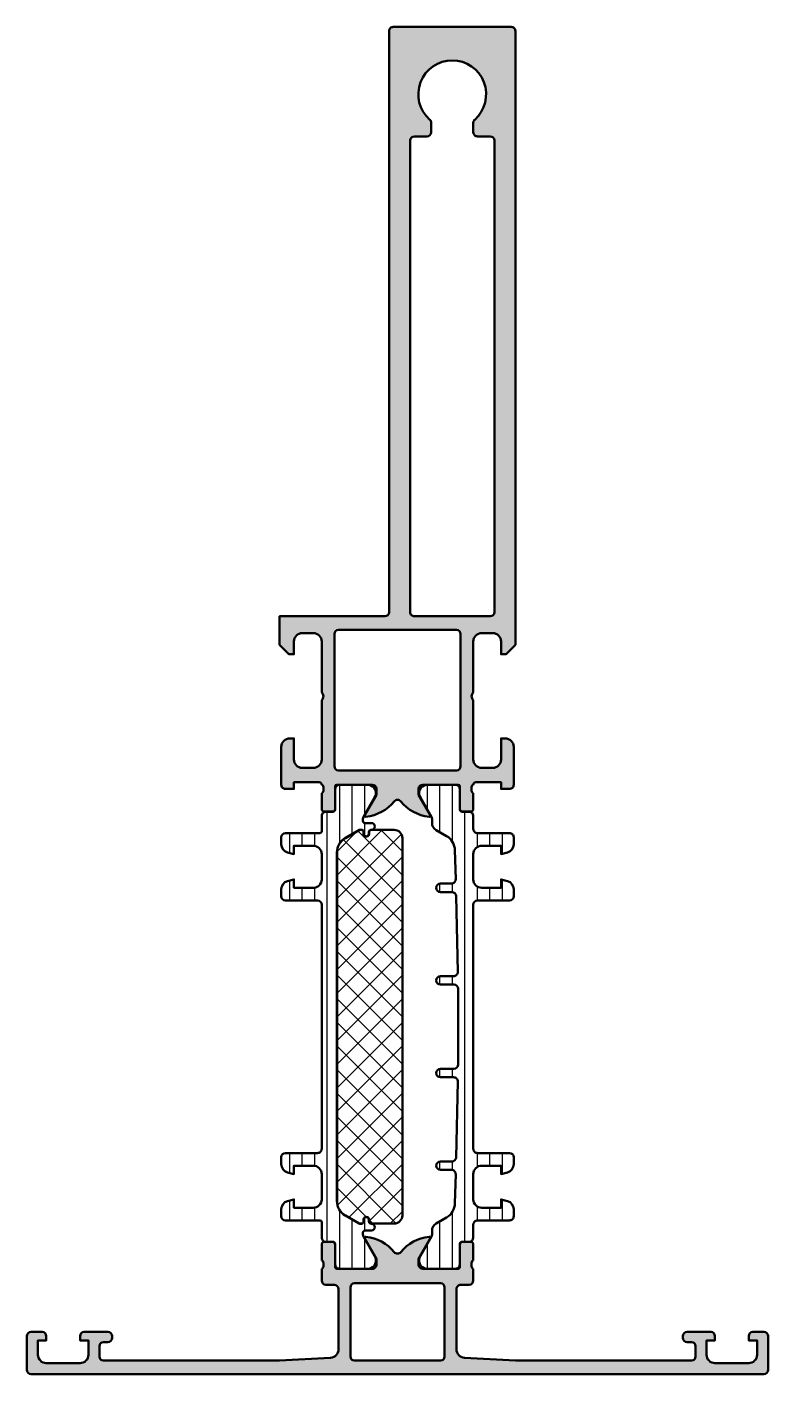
# Model space of a CAD drawing. Extents: x 0 to 88, y 0 to 160.
import ezdxf

# ---------------------------------------------------------------- set-up
doc = ezdxf.new("R2010")
doc.units = 0
for name, color, linetype, lineweight in [('0S-Alu contour', 7, 'Continuous', 50), ('0S-Alu hatch', 252, 'Continuous', 25), ('0S-Plastic contour', 254, 'Continuous', 50), ('0S-Plastic hatch', 253, 'Continuous', 25), ('0S-PT contour', 91, 'Continuous', 50), ('0S-PT hatch', 103, 'Continuous', 25)]:
    doc.layers.add(name, color=color, linetype=linetype, lineweight=lineweight)
pattern_1 = [(90, (0, 0), (-1.4859, 0), [])]

# ---------------------------------------------------------------- blocks, each defined once
blk = doc.blocks.new('503200__FBF09C1D_7270_43C4_A4AC_3DA165FCC7B5_')
at = {"layer": '0S-Alu hatch'}
h = blk.add_hatch(color=256, dxfattribs=at)
edge = h.paths.add_edge_path()
edge.add_line((57.99981535507936, 86.59999236595874), (57.99981535507939, 159.4999923659587))
edge.add_arc((57.49981535507939, 159.4999923659587), 0.4999999999999929, 0, 90.00000000000081)
edge.add_line((57.49981535507938, 159.9999923659587), (43.49981535507937, 159.9999923659587))
edge.add_arc((43.49981535507936, 159.4999923659587), 0.5, 89.9999999999992, 180)
edge.add_line((42.99981535507937, 159.4999923659587), (42.99981535507936, 90.49999236595875))
edge.add_ellipse((42.49981535507936, 90.49999236595876), major_axis=(-0.5, 0), ratio=1, start_angle=90, end_angle=180, ccw=False)
edge.add_line((42.49981535507936, 89.99999236595876), (29.99981535507937, 89.99999236595876))
edge.add_line((29.99981535507937, 89.99999236595876), (29.99981535507937, 86.59999236595876))
edge.add_line((29.99981535507937, 86.59999236595876), (31.09981535507936, 85.49999236595876))
edge.add_line((31.09981535507936, 85.49999236595876), (31.69981535507935, 85.49999236595876))
edge.add_line((31.69981535507935, 85.49999236595876), (31.69981535507935, 86.99999236595878))
edge.add_ellipse((32.69981535507937, 86.99999236595878), major_axis=(-1.000000000000007, 0), ratio=1, start_angle=270.0000000000004, end_angle=360, ccw=False)
edge.add_line((32.69981535507936, 87.99999236595878), (33.99981535507937, 87.99999236595876))
edge.add_ellipse((33.99981535507937, 86.99999236595878), major_axis=(-1, 0), ratio=1, start_angle=180, end_angle=270, ccw=False)
edge.add_line((34.99981535507937, 86.99999236595878), (34.99981535507936, 80.99999236595875))
edge.add_ellipse((34.47481535507936, 80.49999236595875), major_axis=(-0.724999999999999, 0), ratio=1, start_angle=136.3971810272964, end_angle=223.6028189727038, ccw=False)
edge.add_line((34.99981535507936, 79.99999236595875), (34.99981535507936, 72.99999236595876))
edge.add_ellipse((33.99981535507936, 72.99999236595876), major_axis=(-1, 0), ratio=1, start_angle=90, end_angle=180, ccw=False)
edge.add_line((33.99981535507936, 71.99999236595876), (32.69981535507935, 71.99999236595876))
edge.add_ellipse((32.69981535507936, 72.99999236595876), major_axis=(-1, 0), ratio=1, start_angle=0, end_angle=89.9999999999996, ccw=False)
edge.add_line((31.69981535507936, 72.99999236595875), (31.69981535507935, 75.49999236595875))
edge.add_line((31.69981535507935, 75.49999236595875), (31.19981535507936, 75.49999236595875))
edge.add_arc((31.19981535507935, 74.49999236595876), 0.9999999999999857, 89.99999999999959, 180)
edge.add_line((30.19981535507936, 74.49999236595875), (30.19981535507935, 69.99999236595875))
edge.add_arc((30.69981535507935, 69.99999236595875), 0.4999999999999965, 180, 270.0000000000004)
edge.add_line((30.69981535507935, 69.49999236595875), (31.69981535507935, 69.49999236595875))
edge.add_line((31.69981535507935, 69.49999236595875), (31.69981535507935, 70.29999236595876))
edge.add_line((31.69981535507935, 70.29999236595876), (34.69981535507935, 70.29999236595876))
edge.add_ellipse((34.69981535507935, 69.99999236595875), major_axis=(-0.2999999999999971, 0), ratio=1, start_angle=180, end_angle=270, ccw=False)
edge.add_ellipse((34.89981535507935, 69.71714965348413), major_axis=(-0.2999999999999976, 0), ratio=1, start_angle=180, end_angle=250.5287793655103, ccw=False)
edge.add_line((35.19981535507935, 69.71714965348413), (35.19981535507935, 69.28283507843338))
edge.add_ellipse((34.89981535507935, 69.28283507843338), major_axis=(-0.3000000000000043, 0), ratio=1, start_angle=109.471220634491, end_angle=180, ccw=False)
edge.add_line((34.99981535507935, 68.99999236595876), (34.99981535507935, 67.0999923659588))
edge.add_arc((35.29981535507939, 67.0999923659588), 0.3000000000000398, 180, 270)
edge.add_line((35.29981535507939, 66.79999236595874), (36.28981535507931, 66.79999236595874))
edge.add_arc((36.28981535507931, 67.0999923659588), 0.3000000000000398, 270, 360)
edge.add_line((36.58981535507935, 67.0999923659588), (36.58981535507936, 69.79999236595876))
edge.add_ellipse((36.78981535507935, 69.79999236595876), major_axis=(-0.1999999999999957, 0), ratio=1, start_angle=270, end_angle=360, ccw=False)
edge.add_line((36.78981535507935, 69.99999236595875), (40.99981535507935, 69.99999236595875))
edge.add_ellipse((40.99981535507935, 69.49999236595875), major_axis=(-0.5, 0), ratio=1, start_angle=180, end_angle=270, ccw=False)
edge.add_line((41.49981535507935, 69.49999236595875), (41.49981535507935, 68.79999236595874))
edge.add_line((41.49981535507935, 68.79999236595874), (40.11831989745698, 66.4071720429312))
edge.add_arc((40.23793513972765, 66.33811215060705), 0.1381197846483035, 150.0000000000017, 275.9273152369144)
edge.add_arc((39.73586461706684, 71.17399928935437), 4.999999999999838, 275.9273152369163, 320.8289530434949)
edge.add_ellipse((43.99981535507936, 67.69999236595875), major_axis=(-0.4999999999999955, 0), ratio=1, start_angle=219.171046956506, end_angle=320.82895304349404, ccw=False)
edge.add_arc((48.26376609309192, 71.17399928935441), 4.999999999999901, 219.1710469565052, 264.0726847630832)
edge.add_arc((47.76169557043105, 66.33811215060703), 0.1381197846483042, 264.0726847630826, 389.9999999999982)
edge.add_line((47.88131081270171, 66.40717204293117), (46.49981535507935, 68.79999236595873))
edge.add_line((46.49981535507935, 68.79999236595873), (46.49981535507935, 69.49999236595873))
edge.add_ellipse((46.99981535507935, 69.49999236595875), major_axis=(-0.5, 0), ratio=1, start_angle=270.0000000000008, end_angle=360, ccw=False)
edge.add_line((46.99981535507935, 69.99999236595875), (51.20981535507936, 69.99999236595873))
edge.add_ellipse((51.20981535507936, 69.79999236595872), major_axis=(-0.2000000000000028, 0), ratio=1, start_angle=180, end_angle=270, ccw=False)
edge.add_line((51.40981535507936, 69.79999236595872), (51.40981535507936, 67.09999236595876))
edge.add_arc((51.7098153550794, 67.09999236595876), 0.3000000000000398, 180, 270)
edge.add_line((51.7098153550794, 66.79999236595873), (52.69981535507931, 66.79999236595873))
edge.add_arc((52.69981535507931, 67.09999236595876), 0.3000000000000398, 270, 360)
edge.add_line((52.99981535507935, 67.09999236595876), (52.99981535507935, 68.99999236595873))
edge.add_ellipse((53.09981535507936, 69.28283507843335), major_axis=(-0.2999999999999999, 0), ratio=1, start_angle=0, end_angle=70.52877936550908, ccw=False)
edge.add_line((52.79981535507936, 69.28283507843335), (52.79981535507936, 69.71714965348411))
edge.add_ellipse((53.09981535507936, 69.71714965348411), major_axis=(-0.2999999999999971, 0), ratio=1, start_angle=289.471220634491, end_angle=360, ccw=False)
edge.add_ellipse((53.29981535507936, 69.99999236595875), major_axis=(-0.3000000000000043, 0), ratio=1, start_angle=270, end_angle=360, ccw=False)
edge.add_line((53.29981535507936, 70.29999236595876), (56.29981535507936, 70.29999236595874))
edge.add_line((56.29981535507936, 70.29999236595874), (56.29981535507936, 69.49999236595875))
edge.add_line((56.29981535507936, 69.49999236595875), (57.29981535507936, 69.49999236595875))
edge.add_arc((57.29981535507937, 69.99999236595873), 0.4999999999999858, 269.9999999999992, 360)
edge.add_line((57.79981535507936, 69.99999236595875), (57.79981535507936, 74.49999236595875))
edge.add_arc((56.79981535507937, 74.49999236595876), 0.9999999999999928, 0, 90.0000000000004)
edge.add_line((56.79981535507936, 75.49999236595875), (56.29981535507936, 75.49999236595875))
edge.add_line((56.29981535507936, 75.49999236595875), (56.29981535507936, 72.99999236595876))
edge.add_ellipse((55.29981535507936, 72.99999236595876), major_axis=(-1, 0), ratio=1, start_angle=90, end_angle=180, ccw=False)
edge.add_line((55.29981535507936, 71.99999236595876), (53.99981535507936, 71.99999236595876))
edge.add_ellipse((53.99981535507936, 72.99999236595875), major_axis=(-1, 0), ratio=1, start_angle=0, end_angle=90, ccw=False)
edge.add_line((52.99981535507935, 72.99999236595875), (52.99981535507935, 79.99999236595875))
edge.add_ellipse((53.52481535507936, 80.49999236595875), major_axis=(-0.7250000000000041, 0), ratio=1, start_angle=-43.60281897270329, end_angle=43.60281897270329, ccw=False)
edge.add_line((52.99981535507935, 80.99999236595875), (52.99981535507936, 86.99999236595878))
edge.add_ellipse((53.99981535507937, 86.99999236595878), major_axis=(-1, 0), ratio=1, start_angle=270, end_angle=360, ccw=False)
edge.add_line((53.99981535507937, 87.99999236595876), (55.29981535507936, 87.99999236595876))
edge.add_ellipse((55.29981535507936, 86.99999236595878), major_axis=(-1, 0), ratio=1, start_angle=180, end_angle=270, ccw=False)
edge.add_line((56.29981535507936, 86.99999236595878), (56.29981535507936, 85.49999236595875))
edge.add_line((56.29981535507936, 85.49999236595875), (56.89981535507936, 85.49999236595875))
edge.add_line((56.89981535507936, 85.49999236595875), (57.99981535507936, 86.59999236595874))
edge = h.paths.add_edge_path()
edge.add_ellipse((45.99981535507936, 146.4999923659587), major_axis=(-0.5, 0), ratio=1, start_angle=270, end_angle=360, ccw=False)
edge.add_line((45.99981535507936, 146.9999923659587), (47.49981535507937, 146.9999923659587))
edge.add_arc((47.49981535507937, 147.4999923659587), 0.5, 270, 360)
edge.add_line((47.99981535507938, 147.4999923659587), (47.9998153550794, 148.6124231784734))
edge.add_arc((47.49981535507939, 148.6124231784734), 0.5000000000000082, 0, 48.47219535081247)
edge.add_ellipse((50.49981365600113, 151.9999938706459), major_axis=(-4.024999999999998, 0), ratio=1, start_angle=131.5278085553382, end_angle=48.47222765809471, ccw=False)
edge.add_arc((53.49981648153965, 148.6124256807441), 0.5000011264665165, 131.5280913876349, 180.0002867434094)
edge.add_line((52.9998153550794, 148.6124231784523), (52.99981535507938, 147.4999923659587))
edge.add_arc((53.49981535507937, 147.4999923659587), 0.5, 180, 270.0000000000008)
edge.add_line((53.49981535507938, 146.9999923659587), (54.99981535507936, 146.9999923659587))
edge.add_ellipse((54.99981535507936, 146.4999923659587), major_axis=(-0.5, 0), ratio=1, start_angle=180, end_angle=270, ccw=False)
edge.add_line((55.49981535507936, 146.4999923659587), (55.49981535507936, 90.49999236595875))
edge.add_ellipse((54.99981535507936, 90.49999236595875), major_axis=(-0.5, 0), ratio=1, start_angle=90, end_angle=180, ccw=False)
edge.add_line((54.99981535507936, 89.99999236595875), (45.99981535507937, 89.99999236595875))
edge.add_ellipse((45.99981535507936, 90.49999236595875), major_axis=(-0.5, 0), ratio=1, start_angle=0, end_angle=90.0000000000008, ccw=False)
edge.add_line((45.49981535507936, 90.49999236595875), (45.49981535507936, 146.4999923659587))
edge = h.paths.add_edge_path()
edge.add_ellipse((50.99981535507936, 87.89999236595875), major_axis=(-0.5, 0), ratio=1, start_angle=180, end_angle=270, ccw=False)
edge.add_line((51.49981535507936, 87.89999236595875), (51.49981535507936, 72.19999236595874))
edge.add_ellipse((50.99981535507936, 72.19999236595874), major_axis=(-0.5, 0), ratio=1, start_angle=90, end_angle=180, ccw=False)
edge.add_line((50.99981535507936, 71.69999236595875), (36.99981535507935, 71.69999236595875))
edge.add_ellipse((36.99981535507935, 72.19999236595874), major_axis=(-0.5, 0), ratio=1, start_angle=0, end_angle=90, ccw=False)
edge.add_line((36.49981535507935, 72.19999236595874), (36.49981535507936, 87.89999236595875))
edge.add_ellipse((36.99981535507936, 87.89999236595875), major_axis=(-0.5, 0), ratio=1, start_angle=270.0000000000008, end_angle=360, ccw=False)
edge.add_line((36.99981535507935, 88.39999236595875), (50.99981535507936, 88.39999236595875))
at = {"layer": '0S-Alu contour', "color": 7}
for points in [[(42.99981535507937, 159.4999923659587), (42.99981535507936, 90.49999236595875)], [(57.49981535507938, 159.9999923659587), (43.49981535507937, 159.9999923659587)], [(57.99981535507936, 86.59999236595874), (57.99981535507939, 159.4999923659587)], [(47.99981535507938, 147.4999923659587), (47.9998153550794, 148.6124231784734)], [(52.9998153550794, 148.6124231784523), (52.99981535507938, 147.4999923659587)], [(45.49981535507936, 90.49999236595875), (45.49981535507936, 146.4999923659587)], [(45.99981535507936, 146.9999923659587), (47.49981535507937, 146.9999923659587)], [(53.49981535507938, 146.9999923659587), (54.99981535507936, 146.9999923659587)], [(55.49981535507936, 146.4999923659587), (55.49981535507936, 90.49999236595875)], [(42.49981535507936, 89.99999236595876), (29.99981535507937, 89.99999236595876), (29.99981535507937, 86.59999236595876), (31.09981535507936, 85.49999236595876), (31.69981535507935, 85.49999236595876), (31.69981535507935, 86.99999236595878)], [(54.99981535507936, 89.99999236595875), (45.99981535507937, 89.99999236595875)], [(36.99981535507935, 88.39999236595875), (50.99981535507936, 88.39999236595875)], [(32.69981535507936, 87.99999236595878), (33.99981535507937, 87.99999236595876)], [(34.99981535507937, 86.99999236595878), (34.99981535507936, 80.99999236595875)], [(36.49981535507935, 72.19999236595874), (36.49981535507936, 87.89999236595875)], [(51.49981535507936, 87.89999236595875), (51.49981535507936, 72.19999236595874)], [(52.99981535507935, 80.99999236595875), (52.99981535507936, 86.99999236595878)], [(53.99981535507937, 87.99999236595876), (55.29981535507936, 87.99999236595876)], [(56.29981535507936, 86.99999236595878), (56.29981535507936, 85.49999236595875), (56.89981535507936, 85.49999236595875), (57.99981535507936, 86.59999236595874)], [(34.99981535507936, 79.99999236595875), (34.99981535507936, 72.99999236595876)], [(52.99981535507935, 72.99999236595875), (52.99981535507935, 79.99999236595875)], [(31.69981535507936, 72.99999236595875), (31.69981535507935, 75.49999236595875), (31.19981535507936, 75.49999236595875)], [(56.79981535507936, 75.49999236595875), (56.29981535507936, 75.49999236595875), (56.29981535507936, 72.99999236595876)], [(30.19981535507936, 74.49999236595875), (30.19981535507935, 69.99999236595875)], [(57.79981535507936, 69.99999236595875), (57.79981535507936, 74.49999236595875)], [(33.99981535507936, 71.99999236595876), (32.69981535507935, 71.99999236595876)], [(50.99981535507936, 71.69999236595875), (36.99981535507935, 71.69999236595875)], [(55.29981535507936, 71.99999236595876), (53.99981535507936, 71.99999236595876)], [(30.69981535507935, 69.49999236595875), (31.69981535507935, 69.49999236595875), (31.69981535507935, 70.29999236595876), (34.69981535507935, 70.29999236595876)], [(34.99981535507935, 68.99999236595876), (34.99981535507935, 67.0999923659588)], [(35.19981535507935, 69.71714965348413), (35.19981535507935, 69.28283507843338)], [(36.58981535507935, 67.0999923659588), (36.58981535507936, 69.79999236595876)], [(36.78981535507935, 69.99999236595875), (40.99981535507935, 69.99999236595875)], [(41.49981535507935, 69.49999236595875), (41.49981535507935, 68.79999236595874), (40.11831989745698, 66.4071720429312)], [(47.88131081270171, 66.40717204293117), (46.49981535507935, 68.79999236595873), (46.49981535507935, 69.49999236595873)], [(46.99981535507935, 69.99999236595875), (51.20981535507936, 69.99999236595873)], [(51.40981535507936, 69.79999236595872), (51.40981535507936, 67.09999236595876)], [(52.79981535507936, 69.28283507843335), (52.79981535507936, 69.71714965348411)], [(52.99981535507935, 67.09999236595876), (52.99981535507935, 68.99999236595873)], [(53.29981535507936, 70.29999236595876), (56.29981535507936, 70.29999236595874), (56.29981535507936, 69.49999236595875), (57.29981535507936, 69.49999236595875)], [(35.29981535507939, 66.79999236595874), (36.28981535507931, 66.79999236595874)], [(51.7098153550794, 66.79999236595873), (52.69981535507931, 66.79999236595873)]]:
    blk.add_lwpolyline(points, dxfattribs=at)
for centre, radius, start, end in [((43.49981535507936, 159.4999923659587), 0.5, 89.9999999999992, 180), ((57.49981535507939, 159.4999923659587), 0.4999999999999929, 0, 90.00000000000081), ((47.49981535507939, 148.6124231784734), 0.5000000000000082, 0, 48.47219535081247), ((53.49981648153965, 148.6124256807441), 0.5000011264665165, 131.5280913876349, 180.0002867434094), ((47.49981535507937, 147.4999923659587), 0.5, 270, 0), ((53.49981535507937, 147.4999923659587), 0.5, 180, 270.0000000000008), ((31.19981535507935, 74.49999236595876), 0.9999999999999857, 89.99999999999959, 180), ((56.79981535507937, 74.49999236595876), 0.9999999999999928, 0, 90.0000000000004), ((30.69981535507935, 69.99999236595875), 0.4999999999999965, 180, 270.0000000000004), ((57.29981535507937, 69.99999236595873), 0.4999999999999858, 269.9999999999992, 0), ((39.73586461706684, 71.17399928935437), 4.999999999999838, 275.9273152369163, 320.8289530434949), ((48.26376609309192, 71.17399928935441), 4.999999999999901, 219.1710469565052, 264.0726847630832), ((35.29981535507939, 67.0999923659588), 0.3000000000000398, 180, 270), ((36.28981535507931, 67.0999923659588), 0.3000000000000398, 270, 0), ((40.23793513972765, 66.33811215060705), 0.1381197846483035, 150.0000000000017, 275.9273152369144), ((47.76169557043105, 66.33811215060703), 0.1381197846483042, 264.0726847630826, 29.99999999999824), ((51.7098153550794, 67.09999236595876), 0.3000000000000398, 180, 270), ((52.69981535507931, 67.09999236595876), 0.3000000000000398, 270, 0)]:
    blk.add_arc(centre, radius, start, end, dxfattribs=at)
at = {"layer": '0S-Alu contour', "color": 7, "extrusion": (0, 0, -1)}
for centre, radius, start, end in [((-50.49981365600113, 151.9999938706459), 4.024999999999998, 311.5277723419053, 228.4721914446619), ((-45.99981535507936, 146.4999923659587), 0.5, 0, 90), ((-54.99981535507936, 146.4999923659587), 0.5, 90, 180), ((-42.49981535507936, 90.49999236595876), 0.5, 180, 270), ((-45.99981535507936, 90.49999236595875), 0.5, 269.9999999999992, 0), ((-54.99981535507936, 90.49999236595875), 0.5, 180, 270), ((-36.99981535507936, 87.89999236595875), 0.5, 0, 89.9999999999992), ((-50.99981535507936, 87.89999236595875), 0.5, 90, 180), ((-32.69981535507937, 86.99999236595878), 1.000000000000007, 0, 89.99999999999959), ((-33.99981535507937, 86.99999236595878), 1, 90, 180), ((-53.99981535507937, 86.99999236595878), 1, 0, 90), ((-55.29981535507936, 86.99999236595878), 1, 90, 180), ((-34.47481535507936, 80.49999236595875), 0.724999999999999, 136.3971810272962, 223.6028189727037), ((-53.52481535507936, 80.49999236595875), 0.7250000000000041, 316.3971810272967, 43.60281897270331), ((-32.69981535507936, 72.99999236595876), 1, 270.0000000000004, 0), ((-33.99981535507936, 72.99999236595876), 1, 180, 270), ((-36.99981535507935, 72.19999236595874), 0.5, 270, 0), ((-50.99981535507936, 72.19999236595874), 0.5, 180, 270), ((-53.99981535507936, 72.99999236595875), 1, 270, 0), ((-55.29981535507936, 72.99999236595876), 1, 180, 270), ((-34.69981535507935, 69.99999236595875), 0.2999999999999971, 90, 180), ((-34.89981535507935, 69.71714965348413), 0.2999999999999976, 109.4712206344897, 180), ((-34.89981535507935, 69.28283507843338), 0.3000000000000043, 180, 250.528779365509), ((-36.78981535507935, 69.79999236595876), 0.1999999999999957, 0, 90), ((-40.99981535507935, 69.49999236595875), 0.5, 90, 180), ((-46.99981535507935, 69.49999236595875), 0.5, 0, 89.9999999999992), ((-51.20981535507936, 69.79999236595872), 0.2000000000000028, 90, 180), ((-53.09981535507936, 69.71714965348411), 0.2999999999999971, 0, 70.52877936550902), ((-53.09981535507936, 69.28283507843335), 0.2999999999999999, 289.471220634491, 0), ((-53.29981535507936, 69.99999236595875), 0.3000000000000043, 0, 90), ((-43.99981535507936, 67.69999236595875), 0.4999999999999955, 39.17104695650598, 140.828953043494)]:
    blk.add_arc(centre, radius, start, end, dxfattribs=at)
blk = doc.blocks.new('503220__0477EEE5_4C4A_4097_9302_1C21834B99CC_')
at = {"layer": '0S-Alu hatch'}
h = blk.add_hatch(color=256, dxfattribs=at)
edge = h.paths.add_edge_path()
edge.add_line((86.2, 4.999999999999999), (87.5, 4.999999999999998))
edge.add_ellipse((87.5, 4.499999999999998), major_axis=(-0.5, 0), ratio=1, start_angle=180, end_angle=270, ccw=False)
edge.add_line((88, 4.499999999999998), (88, 0.5000000000000006))
edge.add_ellipse((87.5, 0.5000000000000027), major_axis=(-0.5, 0), ratio=1, start_angle=90, end_angle=180, ccw=False)
edge.add_line((87.5, 2.7e-15), (0.5, 9.9e-15))
edge.add_ellipse((0.5, 0.5000000000000103), major_axis=(-0.5, 0), ratio=1, start_angle=0, end_angle=90, ccw=False)
edge.add_line((0, 0.5000000000000102), (0, 4.500000000000008))
edge.add_ellipse((0.5, 4.500000000000012), major_axis=(-0.5, 0), ratio=1, start_angle=270, end_angle=360, ccw=False)
edge.add_line((0.5, 5.000000000000012), (1.799999999999982, 5.000000000000008))
edge.add_ellipse((1.799999999999982, 4.500000000000001), major_axis=(-0.5000000000000142, 0), ratio=1, start_angle=180, end_angle=270, ccw=False)
edge.add_line((2.299999999999997, 4.500000000000001), (2.299999999999997, 4.000000000000009))
edge.add_line((2.299999999999997, 4.000000000000009), (1.299999999999982, 4.000000000000009))
edge.add_line((1.299999999999982, 4.000000000000009), (1.299999999999982, 2.300000000000008))
edge.add_arc((2.299999999999983, 2.300000000000007), 1, 180, 269.9999999999999)
edge.add_line((2.299999999999982, 1.300000000000007), (6.299999999999997, 1.30000000000001))
edge.add_arc((6.3, 2.300000000000006), 0.9999999999999964, 269.9999999999998, 360)
edge.add_line((7.299999999999997, 2.300000000000008), (7.299999999999997, 4.000000000000009))
edge.add_line((7.299999999999997, 4.000000000000009), (6.299999999999982, 4.000000000000009))
edge.add_line((6.299999999999982, 4.000000000000009), (6.299999999999982, 4.500000000000007))
edge.add_ellipse((6.799999999999982, 4.500000000000008), major_axis=(-0.5, 0), ratio=1, start_angle=270, end_angle=360, ccw=False)
edge.add_line((6.799999999999982, 5.000000000000008), (9.599999999999994, 5.000000000000007))
edge.add_ellipse((9.599999999999994, 4.500000000000007), major_axis=(-0.5, 0), ratio=1, start_angle=180, end_angle=270, ccw=False)
edge.add_line((10.09999999999999, 4.500000000000007), (10.09999999999999, 4.300000000000011))
edge.add_ellipse((9.599999999999994, 4.300000000000011), major_axis=(-0.5, 0), ratio=1, start_angle=90, end_angle=180, ccw=False)
edge.add_line((9.599999999999994, 3.800000000000011), (9.09999999999998, 3.800000000000008))
edge.add_arc((9.099999999999982, 3.300000000000021), 0.4999999999999872, 90.00000000000018, 180)
edge.add_line((8.599999999999994, 3.300000000000016), (8.599999999999994, 2.10000000000001))
edge.add_arc((9.1, 2.100000000000014), 0.5000000000000054, 180, 269.9999999999978)
edge.add_line((9.09999999999998, 1.600000000000009), (30, 1.600000000000007))
edge.add_line((30, 1.600000000000007), (36.05704979053851, 1.946117130887918))
edge.add_arc((36, 2.944488465311895), 1, 273.2704879231836, 360)
edge.add_line((36.99999999999999, 2.9444884653119), (37, 10.10000000000001))
edge.add_arc((36.5, 10.10000000000001), 0.5, 0, 89.9999999999992)
edge.add_line((36.50000000000001, 10.60000000000001), (35.5, 10.60000000000001))
edge.add_ellipse((35.5, 11.10000000000001), major_axis=(-0.5, 0), ratio=1, start_angle=0, end_angle=90, ccw=False)
edge.add_line((35, 11.10000000000001), (35, 12.50000000000001))
edge.add_arc((34.90000000000001, 12.78284271247463), 0.2999999999999925, 289.47122063449, 360)
edge.add_line((35.2, 12.78284271247463), (35.2, 13.21715728752539))
edge.add_arc((34.90000000000001, 13.21715728752539), 0.2999999999999971, 0, 70.52877936551019)
edge.add_line((35, 13.50000000000001), (35, 15.39999999999997))
edge.add_ellipse((35.30000000000004, 15.39999999999997), major_axis=(-0.3000000000000398, 0), ratio=1, start_angle=270, end_angle=360, ccw=False)
edge.add_line((35.30000000000004, 15.70000000000001), (36.28999999999996, 15.70000000000001))
edge.add_ellipse((36.28999999999996, 15.39999999999997), major_axis=(-0.3000000000000398, 0), ratio=1, start_angle=180, end_angle=270, ccw=False)
edge.add_line((36.59000000000001, 15.39999999999997), (36.59000000000001, 12.70000000000001))
edge.add_arc((36.79000000000001, 12.70000000000001), 0.2000000000000028, 180, 270)
edge.add_line((36.79000000000001, 12.50000000000001), (41, 12.50000000000001))
edge.add_arc((41.00000000000001, 13), 0.4999999999999929, 269.9999999999992, 360)
edge.add_line((41.50000000000001, 13), (41.50000000000001, 13.70000000000001))
edge.add_line((41.50000000000001, 13.70000000000001), (40.11850454237763, 16.09282032302756))
edge.add_ellipse((40.2381197846483, 16.16188021535171), major_axis=(-0.1381197846482894, 0), ratio=1, start_angle=-95.92731523691498, end_angle=29.999999999999773, ccw=False)
edge.add_ellipse((39.7360492619874, 11.32599307660422), major_axis=(-4.999999999999999, 0), ratio=1, start_angle=219.1710469565061, end_angle=264.0726847630829, ccw=False)
edge.add_arc((44, 14.80000000000002), 0.5000000000000121, 219.1710469565057, 320.8289530434933)
edge.add_ellipse((48.26395073801259, 11.32599307660422), major_axis=(-4.99999999999999, 0), ratio=1, start_angle=275.9273152369169, end_angle=320.8289530434939, ccw=False)
edge.add_ellipse((47.7618802153517, 16.1618802153517), major_axis=(-0.1381197846482964, 0), ratio=1, start_angle=150.0000000000016, end_angle=275.92731523691486, ccw=False)
edge.add_line((47.88149545762236, 16.09282032302756), (46.5, 13.7))
edge.add_line((46.5, 13.7), (46.5, 13))
edge.add_arc((47, 13), 0.5, 180, 269.9999999999992)
edge.add_line((46.99999999999999, 12.5), (51.20999999999999, 12.5))
edge.add_arc((51.20999999999998, 12.70000000000001), 0.2000000000000082, 270.0000000000021, 360)
edge.add_line((51.41, 12.7), (51.41, 15.39999999999996))
edge.add_ellipse((51.71000000000003, 15.39999999999996), major_axis=(-0.3000000000000398, 0), ratio=1, start_angle=270, end_angle=360, ccw=False)
edge.add_line((51.71000000000003, 15.7), (52.69999999999996, 15.7))
edge.add_ellipse((52.69999999999996, 15.39999999999996), major_axis=(-0.3000000000000398, 0), ratio=1, start_angle=180, end_angle=270, ccw=False)
edge.add_line((53, 15.39999999999996), (53, 13.5))
edge.add_arc((53.09999999999999, 13.21715728752538), 0.2999999999999959, 109.4712206344898, 180)
edge.add_line((52.8, 13.21715728752538), (52.8, 12.78284271247462))
edge.add_arc((53.09999999999998, 12.78284271247462), 0.29999999999999, 180, 250.5287793655112)
edge.add_line((53, 12.5), (53, 11.1))
edge.add_ellipse((52.5, 11.1), major_axis=(-0.5, 0), ratio=1, start_angle=90, end_angle=180, ccw=False)
edge.add_line((52.5, 10.6), (51.5, 10.6))
edge.add_arc((51.49999999999999, 10.10000000000001), 0.4999999999999965, 89.9999999999992, 180)
edge.add_line((51, 10.1), (51, 2.944488465311898))
edge.add_arc((51.99999999999999, 2.944488465311894), 0.9999999999999928, 180, 266.7295120768172)
edge.add_line((51.94295020946149, 1.946117130887921), (58, 1.600000000000003))
edge.add_line((58, 1.600000000000003), (78.9, 1.600000000000002))
edge.add_arc((78.9, 2.099999999999995), 0.4999999999999931, 270, 360)
edge.add_line((79.4, 2.100000000000001), (79.4, 3.3))
edge.add_arc((78.9, 3.300000000000005), 0.5, 0, 90)
edge.add_line((78.9, 3.800000000000001), (78.39999999999999, 3.800000000000001))
edge.add_ellipse((78.39999999999999, 4.299999999999999), major_axis=(-0.4999999999999983, 0), ratio=1, start_angle=0, end_angle=90, ccw=False)
edge.add_line((77.89999999999999, 4.299999999999999), (77.9, 4.499999999999998))
edge.add_ellipse((78.39999999999999, 4.5), major_axis=(-0.5, 0), ratio=1, start_angle=270, end_angle=360, ccw=False)
edge.add_line((78.39999999999999, 5), (81.2, 4.999999999999999))
edge.add_ellipse((81.2, 4.499999999999998), major_axis=(-0.5, 0), ratio=1, start_angle=180, end_angle=270, ccw=False)
edge.add_line((81.69999999999999, 4.499999999999998), (81.69999999999999, 4))
edge.add_line((81.69999999999999, 4), (80.69999999999997, 4))
edge.add_line((80.69999999999997, 4), (80.69999999999997, 2.299999999999998))
edge.add_arc((81.69999999999997, 2.299999999999987), 0.9999999999999857, 180, 270.0000000000008)
edge.add_line((81.69999999999999, 1.299999999999997), (85.70000000000002, 1.299999999999996))
edge.add_arc((85.70000000000003, 2.299999999999988), 0.999999999999992, 269.9999999999992, 360)
edge.add_line((86.70000000000002, 2.299999999999997), (86.70000000000002, 4))
edge.add_line((86.70000000000002, 4), (85.7, 4))
edge.add_line((85.7, 4), (85.7, 4.499999999999998))
edge.add_ellipse((86.2, 4.499999999999998), major_axis=(-0.5, 0), ratio=1, start_angle=270, end_angle=360, ccw=False)
edge = h.paths.add_edge_path()
edge.add_arc((49.1, 10.3), 0.5, 0, 90)
edge.add_line((49.1, 10.8), (38.9, 10.8))
edge.add_arc((38.9, 10.3), 0.5, 90, 180)
edge.add_line((38.4, 10.3), (38.4, 2.100000000000004))
edge.add_arc((38.9, 2.100000000000005), 0.5, 180, 270)
edge.add_line((38.9, 1.600000000000005), (49.1, 1.600000000000004))
edge.add_arc((49.1, 2.100000000000004), 0.5, 270.0000000000008, 360)
edge.add_line((49.59999999999999, 2.100000000000004), (49.6, 10.3))
at = {"layer": '0S-Alu contour', "color": 7}
for points in [[(41.50000000000001, 13), (41.50000000000001, 13.70000000000001), (40.11850454237763, 16.09282032302756)], [(47.88149545762236, 16.09282032302756), (46.5, 13.7), (46.5, 13)], [(35, 13.50000000000001), (35, 15.39999999999997)], [(35.30000000000004, 15.70000000000001), (36.28999999999996, 15.70000000000001)], [(36.59000000000001, 15.39999999999997), (36.59000000000001, 12.70000000000001)], [(51.41, 12.7), (51.41, 15.39999999999996)], [(51.71000000000003, 15.7), (52.69999999999996, 15.7)], [(53, 15.39999999999996), (53, 13.5)], [(35.2, 12.78284271247463), (35.2, 13.21715728752539)], [(52.8, 13.21715728752538), (52.8, 12.78284271247462)], [(35, 11.10000000000001), (35, 12.50000000000001)], [(36.79000000000001, 12.50000000000001), (41, 12.50000000000001)], [(46.99999999999999, 12.5), (51.20999999999999, 12.5)], [(53, 12.5), (53, 11.1)], [(36.50000000000001, 10.60000000000001), (35.5, 10.60000000000001)], [(36.99999999999999, 2.9444884653119), (37, 10.10000000000001)], [(38.4, 10.3), (38.4, 2.100000000000005)], [(49.1, 10.8), (38.9, 10.8)], [(49.59999999999999, 2.100000000000004), (49.6, 10.3)], [(51, 10.1), (51, 2.944488465311898)], [(52.5, 10.6), (51.5, 10.6)], [(0.5, 5.000000000000012), (1.799999999999982, 5.000000000000008)], [(6.799999999999982, 5.000000000000008), (9.599999999999994, 5.000000000000007)], [(78.39999999999999, 5), (81.2, 4.999999999999999)], [(86.2, 4.999999999999999), (87.5, 4.999999999999998)], [(0, 0.5000000000000102), (0, 4.500000000000008)], [(2.299999999999997, 4.500000000000001), (2.299999999999997, 4.000000000000009), (1.299999999999982, 4.000000000000009), (1.299999999999982, 2.300000000000008)], [(7.299999999999997, 2.300000000000008), (7.299999999999997, 4.000000000000009), (6.299999999999982, 4.000000000000009), (6.299999999999982, 4.500000000000007)], [(8.599999999999994, 3.300000000000016), (8.599999999999994, 2.10000000000001)], [(9.599999999999994, 3.800000000000011), (9.09999999999998, 3.800000000000008)], [(10.09999999999999, 4.500000000000007), (10.09999999999999, 4.300000000000011)], [(77.89999999999999, 4.299999999999999), (77.9, 4.499999999999998)], [(78.9, 3.800000000000001), (78.39999999999999, 3.800000000000001)], [(79.4, 2.100000000000001), (79.4, 3.3)], [(81.69999999999999, 4.499999999999998), (81.69999999999999, 4), (80.69999999999997, 4), (80.69999999999997, 2.299999999999998)], [(86.70000000000002, 2.299999999999997), (86.70000000000002, 4), (85.7, 4), (85.7, 4.499999999999998)], [(88, 4.499999999999998), (88, 0.5000000000000006)], [(9.09999999999998, 1.600000000000009), (30, 1.600000000000007), (36.05704979053851, 1.946117130887918)], [(51.94295020946149, 1.946117130887921), (58, 1.600000000000003), (78.9, 1.600000000000002)], [(87.5, 2.7e-15), (0.5, 9.9e-15)], [(2.299999999999982, 1.300000000000007), (6.299999999999997, 1.30000000000001)], [(38.9, 1.600000000000005), (49.1, 1.600000000000004)], [(81.69999999999999, 1.299999999999997), (85.70000000000002, 1.299999999999996)]]:
    blk.add_lwpolyline(points, dxfattribs=at)
at = {"layer": '0S-Alu contour', "color": 7, "extrusion": (0, 0, -1)}
for centre, radius, start, end in [((-40.2381197846483, 16.16188021535171), 0.1381197846482894, 330.0000000000003, 95.92731523691504), ((-39.7360492619874, 11.32599307660422), 4.999999999999999, 95.92731523691707, 140.8289530434939), ((-48.26395073801259, 11.32599307660422), 4.999999999999991, 39.1710469565061, 84.07268476308307), ((-47.7618802153517, 16.1618802153517), 0.1381197846482964, 84.07268476308514, 209.9999999999984), ((-35.30000000000004, 15.39999999999997), 0.3000000000000398, 0, 90), ((-36.28999999999996, 15.39999999999997), 0.3000000000000398, 90, 180), ((-51.71000000000003, 15.39999999999996), 0.3000000000000398, 0, 90), ((-52.69999999999996, 15.39999999999996), 0.3000000000000398, 90, 180), ((-35.5, 11.10000000000001), 0.5, 270, 0), ((-52.5, 11.1), 0.5, 180, 270), ((-0.5, 4.500000000000012), 0.5, 0, 90), ((-1.799999999999982, 4.500000000000001), 0.5000000000000142, 90, 180), ((-6.799999999999982, 4.500000000000008), 0.5, 0, 90), ((-9.599999999999994, 4.500000000000007), 0.5, 90, 180), ((-78.39999999999999, 4.5), 0.5, 0, 90), ((-81.2, 4.499999999999998), 0.5, 90, 180), ((-86.2, 4.499999999999998), 0.5, 0, 90), ((-87.5, 4.499999999999998), 0.5, 90, 180), ((-9.599999999999994, 4.300000000000011), 0.5, 180, 270), ((-78.39999999999999, 4.299999999999999), 0.4999999999999983, 270, 0), ((-0.5, 0.5000000000000103), 0.5, 270, 0), ((-87.5, 0.5000000000000027), 0.5, 180, 270)]:
    blk.add_arc(centre, radius, start, end, dxfattribs=at)
at = {"layer": '0S-Alu contour', "color": 7}
for centre, radius, start, end in [((44, 14.80000000000002), 0.5000000000000121, 219.1710469565057, 320.8289530434933), ((34.90000000000001, 13.21715728752539), 0.2999999999999971, 0, 70.52877936551019), ((41.00000000000001, 13), 0.4999999999999929, 269.9999999999992, 0), ((47, 13), 0.5, 180, 269.9999999999992), ((53.09999999999999, 13.21715728752538), 0.2999999999999959, 109.4712206344898, 180), ((34.90000000000001, 12.78284271247463), 0.2999999999999925, 289.47122063449, 0), ((36.79000000000001, 12.70000000000001), 0.2000000000000028, 180, 270), ((51.20999999999998, 12.70000000000001), 0.2000000000000082, 270.0000000000021, 0), ((53.09999999999998, 12.78284271247462), 0.29999999999999, 180, 250.5287793655112), ((36.5, 10.10000000000001), 0.5, 0, 89.9999999999992), ((38.9, 10.3), 0.5, 90, 180), ((49.1, 10.3), 0.5, 0, 90), ((51.49999999999999, 10.10000000000001), 0.4999999999999965, 89.9999999999992, 180), ((9.099999999999982, 3.300000000000021), 0.4999999999999872, 90.00000000000018, 180), ((78.9, 3.300000000000005), 0.5, 0, 90), ((2.299999999999983, 2.300000000000007), 1, 180, 269.9999999999999), ((6.3, 2.300000000000006), 0.9999999999999964, 269.9999999999998, 0), ((9.1, 2.100000000000014), 0.5000000000000054, 180, 269.9999999999978), ((36, 2.944488465311895), 1, 273.2704879231836, 0), ((38.9, 2.100000000000005), 0.5, 180, 270), ((49.1, 2.100000000000004), 0.5, 270.0000000000008, 0), ((51.99999999999999, 2.944488465311894), 0.9999999999999928, 180, 266.7295120768172), ((78.9, 2.099999999999995), 0.4999999999999931, 270, 0), ((81.69999999999997, 2.299999999999987), 0.9999999999999857, 180, 270.0000000000008), ((85.70000000000003, 2.299999999999988), 0.999999999999992, 269.9999999999992, 0)]:
    blk.add_arc(centre, radius, start, end, dxfattribs=at)
blk = doc.blocks.new('284595__67438B92_7029_4BF4_AF75_6BC2DD6FCB0E___C533462F_7734_4050_9F38_A0FD3E16337D_')
at = {"layer": '0S-Plastic hatch'}
h = blk.add_hatch(dxfattribs=at)
h.set_pattern_fill('ANSI31', color=256, scale=0.4680000000000001, angle=45, style=0)
h.set_pattern_definition(pattern_1)
edge = h.paths.add_edge_path()
edge.add_line((30.19942878305325, 62.91925449616042), (30.19942878305325, 63.75000371953482))
edge.add_ellipse((30.69942878305324, 63.75000371953483), major_axis=(-0.4999999999999858, 0), ratio=1, start_angle=270.00000000000165, end_angle=360, ccw=False)
edge.add_line((30.69942878305322, 64.25000371953482), (34.79942878305324, 64.25000371953476))
edge.add_arc((34.79942878305325, 64.45000371953476), 0.2000000000000028, 269.999999999998, 360)
edge.add_line((34.99942878305324, 64.45000371953476), (34.99942878305325, 66.29000939844428))
edge.add_ellipse((35.49942610415094, 66.29000939844428), major_axis=(-0.4999973210976875, 0), ratio=1, start_angle=269.9996930179738, end_angle=360, ccw=False)
edge.add_line((35.49942878306013, 66.79000671953477), (36.30976011639349, 66.7900067195348))
edge.add_arc((36.30976011639349, 67.0900067195348), 0.2999999999999971, 270, 360)
edge.add_line((36.60976011639349, 67.0900067195348), (36.60942816599646, 69.49000510247106))
edge.add_ellipse((37.10942414343509, 69.49000774209617), major_axis=(-0.4999959774455975, 0), ratio=1, start_angle=-90.00030248118259, end_angle=0.0003024817733034979, ccw=False)
edge.add_line((37.10942678306014, 69.9900037195348), (40.58596828115963, 69.9900037195348))
edge.add_ellipse((40.44365763216828, 69.00018564481195), major_axis=(-0.9999960709244742, 0), ratio=1, start_angle=147.2729839001596, end_angle=261.81839194810016, ccw=False)
edge.add_line((41.28491028115962, 68.4595507195348), (39.96639343184848, 66.17581223286251))
edge.add_arc((40.3994061485789, 65.92581225856296), 0.5000000000000471, 150.0000034006585, 180.0057438232341)
edge.add_line((39.8994061510913, 65.92576213424951), (39.89942878306266, 65.70000371955234))
edge.add_arc((40.14942878308016, 65.70000371955233), 0.2500000000175007, 180, 269.9999999999984)
edge.add_line((40.14942878308015, 65.45000371953483), (40.89983542244424, 65.45000371953479))
edge.add_ellipse((40.89983542244424, 65.05074464641802), major_axis=(-0.3992590731167667, 0), ratio=1, start_angle=90, end_angle=270, ccw=False)
edge.add_arc((40.89983542244421, 64.3500037195347), 0.3014818537665604, 89.99999999999459, 180)
edge.add_line((40.59835356867766, 64.3500037195347), (40.59835356867766, 64.14943292424854))
edge.add_ellipse((40.2989243639639, 64.14943292424857), major_axis=(-0.2994292047137605, 0), ratio=1, start_angle=0, end_angle=180, ccw=False)
edge.add_line((39.99949515925014, 64.14943292424857), (39.99949515925013, 64.35000371953487))
edge.add_arc((39.69949515925016, 64.35000371953483), 0.2999999999999758, 0, 86.60636072854453)
edge.add_line((39.71725382513859, 64.6494776412473), (39.53441597359282, 64.64947764124733))
edge.add_arc((39.53441597359271, 64.44947764124723), 0.2000000000001023, 89.99999999996946, 119.9999999999622)
edge.add_line((39.43441597359277, 64.62268272200427), (37.79942878305322, 63.67872242742453))
edge.add_arc((38.79942878305314, 61.94667161985575), 1.999999999999875, 119.9999999999992, 180)
edge.add_line((36.79942878305326, 61.94667161985575), (36.79942878305325, 20.55333581916666))
edge.add_arc((38.79942878305324, 20.55333581916668), 1.999999999999985, 180, 240.0000000000002)
edge.add_line((37.79942878305326, 18.82128501159781), (39.43441597359276, 17.8773247170183))
edge.add_arc((39.53441597359296, 18.05052979777508), 0.2000000000000009, 239.9999999999339, 269.9999999999308)
edge.add_line((39.53441597359272, 17.85052979777508), (39.71725382513862, 17.85052979777513))
edge.add_arc((39.69949515925019, 18.15000371948757), 0.2999999999999426, 273.3936392714532, 360)
edge.add_line((39.99949515925013, 18.15000371948757), (39.99949515925013, 18.35057451477383))
edge.add_ellipse((40.29892436396389, 18.35057451477383), major_axis=(-0.2994292047137605, 0), ratio=1, start_angle=180, end_angle=360, ccw=False)
edge.add_line((40.59835356867765, 18.35057451477383), (40.59835356867765, 18.15000371948756))
edge.add_arc((40.8998354224442, 18.15000371948767), 0.3014818537665462, 180, 270.0000000000081)
edge.add_ellipse((40.89983542244424, 17.44926279260438), major_axis=(-0.3992590731167524, 0), ratio=1, start_angle=90, end_angle=270, ccw=False)
edge.add_line((40.89983542244424, 17.05000371948762), (40.14942878308011, 17.0500037194876))
edge.add_arc((40.14942878308014, 16.80000371947011), 0.2500000000174865, 90.00000000000651, 180)
edge.add_line((39.89942878306266, 16.80000371947012), (39.8994061510913, 16.57424530477323))
edge.add_arc((40.39940614857886, 16.57419518045944), 0.5000000000000032, 179.9942561767658, 209.9999965993466)
edge.add_line((39.96639343184848, 16.32419520615987), (41.28491028115962, 14.04045671948759))
edge.add_ellipse((40.44365763216828, 13.49982179421044), major_axis=(-0.9999960709244718, 0), ratio=1, start_angle=98.1816080518999, end_angle=212.7270160998407, ccw=False)
edge.add_line((40.58596828115963, 12.5100037194876), (37.10942678306015, 12.5100037194876))
edge.add_ellipse((37.10942414343509, 13.00999969692622), major_axis=(-0.4999959774455886, 0), ratio=1, start_angle=-0.0003024817733034979, end_angle=90.00030248118418, ccw=False)
edge.add_line((36.60942816599647, 13.01000233655642), (36.60976011639349, 15.41000071948758))
edge.add_arc((36.30976011639349, 15.41000071948759), 0.3000000000000043, 0, 90.00000000000136)
edge.add_line((36.30976011639348, 15.71000071948759), (35.49942878306012, 15.71000071948759))
edge.add_ellipse((35.49942610415094, 16.20999804057811), major_axis=(-0.4999973210976877, 0), ratio=1, start_angle=0, end_angle=90.00030698202528, ccw=False)
edge.add_line((34.99942878305325, 16.20999804057811), (34.99942878305325, 18.05000371948754))
edge.add_arc((34.79942878305323, 18.05000371948759), 0.2000000000000242, 0, 89.99999999998575)
edge.add_line((34.79942878305327, 18.25000371948762), (30.69942878305324, 18.25000371948756))
edge.add_ellipse((30.69942878305325, 18.75000371948755), major_axis=(-0.4999999999999929, 0), ratio=1, start_angle=0, end_angle=89.9999999999992, ccw=False)
edge.add_line((30.19942878305325, 18.75000371948755), (30.19942878305325, 19.58075294286192))
edge.add_ellipse((31.19942878305324, 19.58075294286194), major_axis=(-0.9999999999999857, 0), ratio=1, start_angle=285.00000000000057, end_angle=360, ccw=False)
edge.add_line((30.94060973795071, 20.54667876915099), (31.69942878305325, 20.75000371948762))
edge.add_line((31.69942878305325, 20.75000371948762), (31.69942878305325, 19.75000371948761))
edge.add_line((31.69942878305325, 19.75000371948761), (33.99942878305325, 19.75000371948761))
edge.add_arc((33.99942878305325, 20.75000371948762), 1, 270, 360)
edge.add_line((34.99942878305325, 20.75000371948761), (34.99942878305325, 23.75000371948768))
edge.add_arc((33.99942878305332, 23.75000371948763), 0.999999999999929, 0, 90.00000000000325)
edge.add_line((33.99942878305326, 24.75000371948756), (31.69942878305325, 24.75000371948759))
edge.add_line((31.69942878305325, 24.75000371948759), (31.69942878305325, 23.75000371948767))
edge.add_line((31.69942878305325, 23.75000371948767), (30.94060973795079, 23.95332866982415))
edge.add_ellipse((31.19942878305334, 24.91925449611331), major_axis=(-1.000000000000094, 0), ratio=1, start_angle=0, end_angle=74.99999999999977, ccw=False)
edge.add_line((30.19942878305324, 24.91925449611331), (30.19942878305325, 25.75000371948764))
edge.add_ellipse((30.69942878305321, 25.75000371948765), major_axis=(-0.4999999999999574, 0), ratio=1, start_angle=270.0000000000008, end_angle=360, ccw=False)
edge.add_line((30.6994287830532, 26.25000371948761), (34.49942878305325, 26.25000371948762))
edge.add_arc((34.49942878305326, 26.7500037194876), 0.4999999999999858, 269.9999999999984, 360)
edge.add_line((34.99942878305325, 26.7500037194876), (34.99942878305325, 55.75000371953475))
edge.add_arc((34.49942878305325, 55.7500037195348), 0.5, 0, 89.9999999999992)
edge.add_line((34.49942878305325, 56.2500037195348), (30.69942878305318, 56.25000371953479))
edge.add_ellipse((30.69942878305321, 56.75000371953475), major_axis=(-0.4999999999999574, 0), ratio=1, start_angle=0, end_angle=89.99999999999591, ccw=False)
edge.add_line((30.19942878305326, 56.75000371953475), (30.19942878305324, 57.58075294290921))
edge.add_ellipse((31.19942878305322, 57.58075294290921), major_axis=(-0.9999999999999715, 0), ratio=1, start_angle=284.99999999999875, end_angle=360, ccw=False)
edge.add_line((30.94060973795072, 58.54667876919825), (31.69942878305325, 58.75000371953479))
edge.add_line((31.69942878305325, 58.75000371953479), (31.69942878305325, 57.75000371953479))
edge.add_line((31.69942878305325, 57.75000371953479), (33.99942878305322, 57.75000371953479))
edge.add_arc((33.99942878305326, 58.75000371953479), 0.9999999999999928, 269.999999999998, 360)
edge.add_line((34.99942878305325, 58.75000371953479), (34.99942878305325, 61.75000371953484))
edge.add_arc((33.99942878305324, 61.7500037195348), 1.000000000000007, 0, 90.00000000000205)
edge.add_line((33.99942878305321, 62.7500037195348), (31.69942878305325, 62.75000371953474))
edge.add_line((31.69942878305325, 62.75000371953474), (31.69942878305325, 61.75000371953481))
edge.add_line((31.69942878305325, 61.75000371953481), (30.9406097379507, 61.95332866987144))
edge.add_ellipse((31.19942878305318, 62.91925449616044), major_axis=(-0.9999999999999246, 0), ratio=1, start_angle=0, end_angle=75.00000000000142, ccw=False)
at = {"layer": '0S-Plastic contour', "color": 7}
for points in [[(36.60976011639349, 67.0900067195348), (36.60942816599646, 69.49000510247106)], [(37.10942678306014, 69.9900037195348), (40.58596828115963, 69.9900037195348)], [(41.28491028115962, 68.4595507195348), (39.96639343184848, 66.17581223286251)], [(34.99942878305324, 64.45000371953476), (34.99942878305325, 66.29000939844428)], [(35.49942878306013, 66.79000671953477), (36.30976011639349, 66.7900067195348)], [(39.8994061510913, 65.92576213424951), (39.89942878306266, 65.70000371955234)], [(30.69942878305322, 64.25000371953482), (34.79942878305324, 64.25000371953476)], [(39.43441597359277, 64.62268272200427), (37.79942878305322, 63.67872242742453)], [(39.71725382513859, 64.6494776412473), (39.53441597359282, 64.64947764124733)], [(39.99949515925014, 64.14943292424857), (39.99949515925013, 64.35000371953487)], [(40.14942878308015, 65.45000371953483), (40.89983542244424, 65.45000371953479)], [(40.59835356867766, 64.3500037195347), (40.59835356867766, 64.14943292424854)], [(30.19942878305325, 62.91925449616042), (30.19942878305325, 63.75000371953482)], [(33.99942878305321, 62.7500037195348), (31.69942878305325, 62.75000371953474), (31.69942878305325, 61.75000371953481), (30.9406097379507, 61.95332866987144)], [(34.99942878305325, 58.75000371953479), (34.99942878305325, 61.75000371953484)], [(36.79942878305326, 61.94667161985575), (36.79942878305325, 20.55333581916666)], [(30.94060973795072, 58.54667876919825), (31.69942878305325, 58.75000371953479), (31.69942878305325, 57.75000371953479), (33.99942878305322, 57.75000371953479)], [(30.19942878305326, 56.75000371953475), (30.19942878305324, 57.58075294290921)], [(34.49942878305325, 56.2500037195348), (30.69942878305318, 56.25000371953479)], [(34.99942878305325, 26.7500037194876), (34.99942878305325, 55.75000371953475)], [(30.19942878305324, 24.91925449611331), (30.19942878305325, 25.75000371948764)], [(30.6994287830532, 26.25000371948761), (34.49942878305325, 26.25000371948762)], [(33.99942878305326, 24.75000371948756), (31.69942878305325, 24.75000371948759), (31.69942878305325, 23.75000371948767), (30.94060973795079, 23.95332866982415)], [(34.99942878305325, 20.75000371948761), (34.99942878305325, 23.75000371948768)], [(30.19942878305325, 18.75000371948755), (30.19942878305325, 19.58075294286192)], [(30.94060973795071, 20.54667876915099), (31.69942878305325, 20.75000371948762), (31.69942878305325, 19.75000371948761), (33.99942878305325, 19.75000371948761)], [(34.79942878305327, 18.25000371948762), (30.69942878305324, 18.25000371948756)], [(34.99942878305325, 16.20999804057811), (34.99942878305325, 18.05000371948754)], [(37.79942878305326, 18.82128501159781), (39.43441597359276, 17.8773247170183)], [(39.53441597359272, 17.85052979777508), (39.71725382513862, 17.85052979777513)], [(39.99949515925013, 18.15000371948757), (39.99949515925013, 18.35057451477383)], [(40.59835356867765, 18.35057451477383), (40.59835356867765, 18.15000371948756)], [(39.89942878306266, 16.80000371947012), (39.8994061510913, 16.57424530477323)], [(39.96639343184848, 16.32419520615987), (41.28491028115962, 14.04045671948759)], [(40.89983542244424, 17.05000371948762), (40.14942878308011, 17.0500037194876)], [(36.30976011639348, 15.71000071948759), (35.49942878306012, 15.71000071948759)], [(36.60942816599647, 13.01000233655642), (36.60976011639349, 15.41000071948758)], [(40.58596828115963, 12.5100037194876), (37.10942678306015, 12.5100037194876)]]:
    blk.add_lwpolyline(points, dxfattribs=at)
at = {"layer": '0S-Plastic contour', "color": 7, "extrusion": (0, 0, -1)}
for centre, radius, start, end in [((-37.10942414343509, 69.49000774209617), 0.4999959774455975, 359.9996975182267, 90.00030248118262), ((-40.44365763216828, 69.00018564481195), 0.9999960709244742, 98.18160805189984, 212.7270160998405), ((-35.49942610415094, 66.29000939844428), 0.4999973210976876, 0, 90.00030698202619), ((-30.69942878305324, 63.75000371953483), 0.4999999999999858, 0, 89.99999999999837), ((-40.2989243639639, 64.14943292424857), 0.2994292047137605, 180, 0), ((-40.89983542244424, 65.05074464641802), 0.3992590731167667, 90, 270), ((-31.19942878305318, 62.91925449616044), 0.9999999999999246, 284.9999999999986, 0), ((-31.19942878305322, 57.58075294290921), 0.9999999999999715, 0, 75.00000000000126), ((-30.69942878305321, 56.75000371953475), 0.4999999999999574, 270.0000000000041, 0), ((-30.69942878305321, 25.75000371948765), 0.4999999999999574, 0, 89.9999999999992), ((-31.19942878305334, 24.91925449611331), 1.000000000000094, 285.0000000000002, 0), ((-31.19942878305324, 19.58075294286194), 0.9999999999999857, 0, 74.99999999999942), ((-30.69942878305325, 18.75000371948755), 0.4999999999999929, 270.0000000000008, 0), ((-40.29892436396389, 18.35057451477383), 0.2994292047137605, 0, 180), ((-40.89983542244424, 17.44926279260438), 0.3992590731167524, 90, 270), ((-35.49942610415094, 16.20999804057811), 0.4999973210976877, 269.9996930179747, 0), ((-37.10942414343509, 13.00999969692622), 0.4999959774455886, 269.9996975188158, 0.0003024817733149), ((-40.44365763216828, 13.49982179421044), 0.9999960709244718, 147.2729839001593, 261.8183919481001)]:
    blk.add_arc(centre, radius, start, end, dxfattribs=at)
at = {"layer": '0S-Plastic contour', "color": 7}
for centre, radius, start, end in [((36.30976011639349, 67.0900067195348), 0.2999999999999971, 270, 0), ((40.3994061485789, 65.92581225856296), 0.5000000000000471, 150.0000034006585, 180.0057438232341), ((40.14942878308016, 65.70000371955233), 0.2500000000175007, 180, 269.9999999999984), ((34.79942878305325, 64.45000371953476), 0.2000000000000028, 269.999999999998, 0), ((39.53441597359271, 64.44947764124723), 0.2000000000001023, 89.99999999996946, 119.9999999999622), ((39.69949515925016, 64.35000371953483), 0.2999999999999758, 0, 86.60636072854453), ((40.89983542244421, 64.3500037195347), 0.3014818537665604, 89.99999999999459, 180), ((33.99942878305324, 61.7500037195348), 1.000000000000007, 0, 90.00000000000205), ((38.79942878305314, 61.94667161985575), 1.999999999999875, 119.9999999999992, 180), ((33.99942878305326, 58.75000371953479), 0.9999999999999928, 269.999999999998, 0), ((34.49942878305325, 55.7500037195348), 0.5, 0, 89.9999999999992), ((34.49942878305326, 26.7500037194876), 0.4999999999999858, 269.9999999999984, 0), ((33.99942878305332, 23.75000371948763), 0.999999999999929, 0, 90.00000000000325), ((33.99942878305325, 20.75000371948762), 1, 270, 0), ((38.79942878305324, 20.55333581916668), 1.999999999999985, 180, 240.0000000000002), ((34.79942878305323, 18.05000371948759), 0.2000000000000242, 0, 89.99999999998575), ((39.53441597359296, 18.05052979777508), 0.2000000000000009, 239.9999999999339, 269.9999999999308), ((39.69949515925019, 18.15000371948757), 0.2999999999999426, 273.3936392714532, 0), ((40.8998354224442, 18.15000371948767), 0.3014818537665462, 180, 270.0000000000081), ((40.39940614857886, 16.57419518045944), 0.5000000000000032, 179.9942561767658, 209.9999965993466), ((40.14942878308014, 16.80000371947011), 0.2500000000174865, 90.00000000000651, 180), ((36.30976011639349, 15.41000071948759), 0.3000000000000043, 0, 90.00000000000136)]:
    blk.add_arc(centre, radius, start, end, dxfattribs=at)
blk = doc.blocks.new('284595__56B124EA_ED74_4E34_ADD7_D36101F86EAE___65D8E29B_32D2_432C_919A_390422766316_')
at = {"layer": '0S-Plastic hatch'}
h = blk.add_hatch(dxfattribs=at)
h.set_pattern_fill('ANSI31', color=256, scale=0.4680000000000001, angle=45, style=0)
h.set_pattern_definition(pattern_1)
edge = h.paths.add_edge_path()
edge.add_line((57.30000000000012, 56.25000371953584), (53.49999999999903, 56.25000371953674))
edge.add_arc((53.49999999999994, 55.75000371953629), 0.5000000000004547, 90.0000000001034, 180)
edge.add_line((52.99999999999949, 55.75000371953629), (52.99999999999903, 26.75000371948764))
edge.add_arc((53.49999999999927, 26.75000371948788), 0.5000000000002416, 180, 270.0000000000244)
edge.add_line((53.49999999999949, 26.25000371948764), (57.29999999999967, 26.25000371948764))
edge.add_ellipse((57.29999999999967, 25.75000371948764), major_axis=(-0.5, 0), ratio=1, start_angle=180, end_angle=270, ccw=False)
edge.add_line((57.79999999999967, 25.75000371948764), (57.79999999999922, 24.91925449611509))
edge.add_ellipse((56.79999999999684, 24.919254496112), major_axis=(-1.000000000002373, 0), ratio=1, start_angle=105.00000000017971, end_angle=180, ccw=False)
edge.add_line((57.05881904510301, 23.95332866982145), (56.30000000000013, 23.75000371948946))
edge.add_line((56.30000000000013, 23.75000371948946), (56.30000000000013, 24.75000371948673))
edge.add_line((56.30000000000013, 24.75000371948673), (53.99999999999995, 24.75000371948764))
edge.add_arc((53.99999999999926, 23.75000371948786), 0.9999999999997761, 89.99999999996092, 180)
edge.add_line((52.99999999999949, 23.75000371948786), (52.99999999999994, 20.75000371948855))
edge.add_arc((54.00000000000016, 20.75000371948786), 1.00000000000022, 180, 269.9999999999613)
edge.add_line((53.99999999999948, 19.75000371948764), (56.30000000000058, 19.75000371948764))
edge.add_line((56.30000000000058, 19.75000371948764), (56.29999999999967, 20.75000371948764))
edge.add_line((56.29999999999967, 20.75000371948764), (57.05881904510301, 20.54667876915019))
edge.add_ellipse((56.79999999999969, 19.5807529428623), major_axis=(-0.9999999999990711, 0), ratio=1, start_angle=180, end_angle=254.9999999999386, ccw=False)
edge.add_line((57.79999999999876, 19.5807529428623), (57.79999999999967, 18.75000371948764))
edge.add_ellipse((57.29999999999967, 18.75000371948855), major_axis=(-0.5, 0), ratio=1, start_angle=89.99999999994787, end_angle=180, ccw=False)
edge.add_line((57.29999999999922, 18.25000371948855), (53.49999999999994, 18.25000371948764))
edge.add_arc((53.49999999999994, 17.75000371948765), 0.4999999999999894, 89.9999999999992, 180)
edge.add_line((52.99999999999994, 17.75000371948764), (52.99999999999994, 16.2100007194872))
edge.add_ellipse((52.5, 16.2100007194872), major_axis=(-0.4999999999999361, 0), ratio=1, start_angle=90, end_angle=180, ccw=False)
edge.add_line((52.5, 15.71000071948727), (51.68966598775747, 15.71000071948726))
edge.add_arc((51.68966598775747, 15.41000071948726), 0.3000000000000007, 90, 180)
edge.add_line((51.38966598775747, 15.41000071948726), (51.39000061706369, 13.01000233655096))
edge.add_ellipse((50.89000463962507, 13.00999969692588), major_axis=(-0.4999959774455833, 0), ratio=1, start_angle=89.99969751881332, end_angle=180.0003024817733, ccw=False)
edge.add_line((50.890002, 12.51000371948727), (47.41346050190052, 12.51000371948727))
edge.add_ellipse((47.55577115089187, 13.49982179421011), major_axis=(-0.9999960709244714, 0), ratio=1, start_angle=-32.72701609984051, end_angle=81.81839194810061, ccw=False)
edge.add_line((46.71451850190052, 14.04045671948726), (48.03303535485918, 16.32419521247729))
edge.add_arc((47.60002263812881, 16.57419518677683), 0.4999999999999767, 330.0000034006562, 360.5452234528022)
edge.add_line((48.10000000000012, 16.57895308717414), (48.10000000000013, 17.03149917710998))
edge.add_ellipse((49.1000000000001, 17.03149917710995), major_axis=(-0.9999999999999644, 0), ratio=1, start_angle=299.99999999999505, end_angle=360, ccw=False)
edge.add_line((48.60000000000019, 17.8975245808944), (49.82685331372605, 18.60584867183017))
edge.add_arc((48.82685331372599, 20.33789947939926), 2.000000000000214, 299.9999999999988, 358.6586049342213)
edge.add_line((50.82630522823297, 20.29108023575714), (50.90702543448522, 23.73829890857679))
edge.add_arc((50.40716245585853, 23.75000371948733), 0.4999999999999885, 358.6586049342208, 450.0000000000007)
edge.add_line((50.40716245585852, 24.25000371948732), (49.09999999999995, 24.25000371948732))
edge.add_ellipse((49.09999999999995, 24.75000371948732), major_axis=(-0.5, 0), ratio=1, start_angle=-90, end_angle=90, ccw=False)
edge.add_line((49.09999999999995, 25.25000371948732), (50.45399453349182, 25.25000371948732))
edge.add_arc((50.45399453349181, 25.75000371948733), 0.5000000000000107, 270.0000000000008, 358.6586049342213)
edge.add_line((50.95385751211852, 25.7382989085768), (51.16460186146841, 34.73829890857684))
edge.add_arc((50.66473888284177, 34.75000371948737), 0.4999999999999458, 358.6586049342211, 450.0000000000007)
edge.add_line((50.66473888284176, 35.25000371948732), (49.09999999999995, 35.25000371948733))
edge.add_ellipse((49.09999999999995, 35.75000371948732), major_axis=(-0.5, 0), ratio=1, start_angle=-90, end_angle=90, ccw=False)
edge.add_line((49.09999999999995, 36.25000371948733), (50.7, 36.25000371948732))
edge.add_arc((50.7, 36.75000371948733), 0.5000000000000142, 270.0000000000008, 360)
edge.add_line((51.2, 36.75000371948732), (51.2, 45.75000371948732))
edge.add_arc((50.7, 45.75000371948731), 0.5000000000000142, 0, 89.9999999999992)
edge.add_line((50.7, 46.25000371948733), (49.09999999999996, 46.25000371948732))
edge.add_ellipse((49.09999999999995, 46.75000371948732), major_axis=(-0.5, 0), ratio=1, start_angle=-89.9999999999992, end_angle=90.0000000000008, ccw=False)
edge.add_line((49.09999999999994, 47.25000371948732), (50.66473888284171, 47.2500037194873))
edge.add_arc((50.66473888284172, 47.7500037194873), 0.5, 269.9999999999984, 361.3413950657787)
edge.add_line((51.16460186146841, 47.76170853039783), (50.95385751211852, 56.76170853039787))
edge.add_arc((50.45399453349181, 56.75000371948732), 0.50000000000001, 1.341395065780287, 90)
edge.add_line((50.45399453349181, 57.25000371948733), (49.09999999999995, 57.25000371948732))
edge.add_ellipse((49.09999999999995, 57.75000371948732), major_axis=(-0.5, 0), ratio=1, start_angle=-90, end_angle=90, ccw=False)
edge.add_line((49.09999999999995, 58.25000371948732), (50.40716245585851, 58.25000371948733))
edge.add_arc((50.40716245585851, 58.75000371948734), 0.5000000000000071, 270, 361.341395065777)
edge.add_line((50.90702543448522, 58.76170853039785), (50.82630522823297, 62.20892720321754))
edge.add_arc((48.82685331372619, 62.16210795957539), 2.000000000000018, 1.341395065779744, 60.00000000000191)
edge.add_line((49.82685331372614, 63.89415876714431), (48.60000000000019, 64.60248285808015))
edge.add_ellipse((49.10000000000011, 65.46850826186463), major_axis=(-0.9999999999999937, 0), ratio=1, start_angle=0, end_angle=60.000000000005, ccw=False)
edge.add_line((48.10000000000012, 65.46850826186463), (48.10000000000015, 65.92105435179998))
edge.add_arc((47.60002263812856, 65.9258122521976), 0.5000000000002578, 359.4547765471617, 389.9999965993426)
edge.add_line((48.03303535485918, 66.17581222649727), (46.71451850190053, 68.45955071948728))
edge.add_ellipse((47.55577115089187, 69.00018564476443), major_axis=(-0.99999607092447, 0), ratio=1, start_angle=-81.8183919481005, end_angle=32.72701609984051, ccw=False)
edge.add_line((47.41346050190053, 69.99000371948728), (50.89000199999999, 69.99000371948728))
edge.add_ellipse((50.89000463962507, 69.49000774204865), major_axis=(-0.4999959774455975, 0), ratio=1, start_angle=179.9996975182268, end_angle=270.0003024811867, ccw=False)
edge.add_line((51.3900006170637, 69.49000510241845), (51.38966598775747, 67.09000671948726))
edge.add_arc((51.68966598775745, 67.09000671948726), 0.2999999999999829, 180, 270.0000000000013)
edge.add_line((51.68966598775746, 66.79000671948728), (52.49999999999992, 66.79000671948725))
edge.add_ellipse((52.49999999999992, 66.29000671948768), major_axis=(-0.4999999999995737, 0), ratio=1, start_angle=180, end_angle=269.9999999999984, ccw=False)
edge.add_line((52.99999999999949, 66.29000671948768), (52.99999999999949, 64.75000371953493))
edge.add_arc((53.49999999999947, 64.7500037195349), 0.4999999999999787, 180, 270.0000000000017)
edge.add_line((53.49999999999948, 64.25000371953493), (57.29999999999922, 64.25000371953493))
edge.add_ellipse((57.29999999999945, 63.7500037195347), major_axis=(-0.5000000000002274, 0), ratio=1, start_angle=180, end_angle=270.0000000000269, ccw=False)
edge.add_line((57.79999999999968, 63.7500037195347), (57.79999999999967, 62.91925449616147))
edge.add_ellipse((56.79999999999913, 62.91925449616212), major_axis=(-1.000000000000532, 0), ratio=1, start_angle=104.99999999996521, end_angle=180, ccw=False)
edge.add_line((57.0588190451012, 61.95332866987238), (56.30000000000013, 61.75000371953585))
edge.add_line((56.30000000000013, 61.75000371953585), (56.30000000000013, 62.75000371953492))
edge.add_line((56.30000000000013, 62.75000371953492), (53.99999999999858, 62.75000371953494))
edge.add_arc((53.99999999999972, 61.75000371953379), 1.000000000001143, 90.00000000006554, 180)
edge.add_line((52.99999999999858, 61.75000371953379), (53.00000000000039, 58.75000371953492))
edge.add_arc((53.99999999999881, 58.75000371953425), 0.9999999999984154, 180, 269.9999999999866)
edge.add_line((53.99999999999858, 57.75000371953583), (56.29999999999967, 57.75000371953492))
edge.add_line((56.29999999999967, 57.75000371953492), (56.30000000000013, 58.75000371953492))
edge.add_line((56.30000000000013, 58.75000371953492), (57.05881904510347, 58.54667876919657))
edge.add_ellipse((56.80000000000132, 57.58075294290865), major_axis=(-0.999999999998802, 0), ratio=1, start_angle=180, end_angle=255.0000000000039, ccw=False)
edge.add_line((57.80000000000012, 57.58075294290865), (57.79999999999922, 56.75000371953493))
edge.add_ellipse((57.30000000000012, 56.75000371953493), major_axis=(-0.4999999999990905, 0), ratio=1, start_angle=90, end_angle=180, ccw=False)
at = {"layer": '0S-Plastic contour', "color": 7}
for points in [[(47.41346050190053, 69.99000371948728), (50.89000199999999, 69.99000371948728)], [(51.3900006170637, 69.49000510241845), (51.38966598775747, 67.09000671948726)], [(48.03303535485918, 66.17581222649727), (46.71451850190053, 68.45955071948728)], [(48.10000000000012, 65.46850826186463), (48.10000000000015, 65.92105435179998)], [(51.68966598775746, 66.79000671948728), (52.49999999999992, 66.79000671948725)], [(52.99999999999949, 66.29000671948768), (52.99999999999949, 64.75000371953493)], [(49.82685331372614, 63.89415876714431), (48.60000000000019, 64.60248285808015)], [(53.49999999999948, 64.25000371953493), (57.29999999999922, 64.25000371953493)], [(57.0588190451012, 61.95332866987238), (56.30000000000013, 61.75000371953585), (56.30000000000013, 62.75000371953492), (53.99999999999858, 62.75000371953494)], [(57.79999999999968, 63.7500037195347), (57.79999999999967, 62.91925449616147)], [(50.90702543448522, 58.76170853039785), (50.82630522823297, 62.20892720321754)], [(52.99999999999858, 61.75000371953379), (53.00000000000039, 58.75000371953492)], [(49.09999999999995, 58.25000371948732), (50.40716245585851, 58.25000371948733)], [(53.99999999999858, 57.75000371953583), (56.29999999999967, 57.75000371953492), (56.30000000000013, 58.75000371953492), (57.05881904510347, 58.54667876919657)], [(50.45399453349181, 57.25000371948733), (49.09999999999995, 57.25000371948732)], [(51.16460186146841, 47.76170853039783), (50.95385751211852, 56.76170853039787)], [(57.30000000000012, 56.25000371953584), (53.49999999999903, 56.25000371953674)], [(57.80000000000012, 57.58075294290865), (57.79999999999922, 56.75000371953493)], [(52.99999999999949, 55.75000371953629), (52.99999999999903, 26.75000371948764)], [(49.09999999999994, 47.25000371948732), (50.66473888284171, 47.2500037194873)], [(50.7, 46.25000371948733), (49.09999999999996, 46.25000371948732)], [(51.2, 36.75000371948732), (51.2, 45.75000371948732)], [(49.09999999999995, 36.25000371948733), (50.7, 36.25000371948732)], [(50.66473888284176, 35.25000371948732), (49.09999999999995, 35.25000371948733)], [(50.95385751211852, 25.7382989085768), (51.16460186146841, 34.73829890857684)], [(53.49999999999949, 26.25000371948764), (57.29999999999967, 26.25000371948764)], [(57.79999999999967, 25.75000371948764), (57.79999999999922, 24.91925449611509)], [(49.09999999999995, 25.25000371948732), (50.45399453349182, 25.25000371948732)], [(50.40716245585852, 24.25000371948732), (49.09999999999995, 24.25000371948732)], [(57.05881904510301, 23.95332866982145), (56.30000000000013, 23.75000371948946), (56.30000000000013, 24.75000371948673), (53.99999999999995, 24.75000371948764)], [(50.82630522823297, 20.29108023575714), (50.90702543448522, 23.73829890857679)], [(52.99999999999949, 23.75000371948786), (52.99999999999994, 20.75000371948855)], [(53.99999999999948, 19.75000371948764), (56.30000000000058, 19.75000371948764), (56.29999999999967, 20.75000371948764), (57.05881904510301, 20.54667876915019)], [(57.79999999999876, 19.5807529428623), (57.79999999999967, 18.75000371948764)], [(48.60000000000019, 17.8975245808944), (49.82685331372605, 18.60584867183017)], [(52.99999999999994, 17.75000371948764), (52.99999999999994, 16.2100007194872)], [(57.29999999999922, 18.25000371948855), (53.49999999999994, 18.25000371948764)], [(46.71451850190052, 14.04045671948726), (48.03303535485918, 16.32419521247729)], [(48.10000000000012, 16.57895308717414), (48.10000000000013, 17.03149917710998)], [(51.38966598775747, 15.41000071948726), (51.39000061706369, 13.01000233655096)], [(52.5, 15.71000071948727), (51.68966598775747, 15.71000071948726)], [(50.890002, 12.51000371948727), (47.41346050190052, 12.51000371948727)]]:
    blk.add_lwpolyline(points, dxfattribs=at)
at = {"layer": '0S-Plastic contour', "color": 7, "extrusion": (0, 0, -1)}
for centre, radius, start, end in [((-47.55577115089187, 69.00018564476443), 0.99999607092447, 327.2729839001595, 81.81839194810057), ((-50.89000463962507, 69.49000774204865), 0.4999959774455975, 89.9996975188133, 180.0003024817733), ((-52.49999999999992, 66.29000671948768), 0.4999999999995737, 90.0000000000016, 180), ((-49.10000000000011, 65.46850826186463), 0.9999999999999937, 299.9999999999951, 0), ((-57.29999999999945, 63.7500037195347), 0.5000000000002274, 89.99999999997311, 180), ((-56.79999999999913, 62.91925449616212), 1.000000000000532, 180, 255.0000000000348), ((-49.09999999999995, 57.75000371948732), 0.5, 270, 90), ((-56.80000000000132, 57.58075294290865), 0.999999999998802, 104.9999999999961, 180), ((-57.30000000000012, 56.75000371953493), 0.4999999999990905, 180, 270), ((-49.09999999999995, 46.75000371948732), 0.5, 269.9999999999992, 89.9999999999992), ((-49.09999999999995, 35.75000371948732), 0.5, 270, 90), ((-57.29999999999967, 25.75000371948764), 0.5, 90, 180), ((-49.09999999999995, 24.75000371948732), 0.5, 270, 90), ((-56.79999999999684, 24.919254496112), 1.000000000002373, 180, 254.9999999998203), ((-56.79999999999969, 19.5807529428623), 0.9999999999990711, 105.0000000000614, 180), ((-49.1000000000001, 17.03149917710995), 0.9999999999999644, 0, 60.00000000000496), ((-57.29999999999967, 18.75000371948855), 0.5, 180, 270.0000000000521), ((-52.5, 16.2100007194872), 0.4999999999999361, 180, 270), ((-47.55577115089187, 13.49982179421011), 0.9999960709244714, 278.1816080518995, 32.72701609984054), ((-50.89000463962507, 13.00999969692588), 0.4999959774455833, 179.9996975182267, 270.0003024811867)]:
    blk.add_arc(centre, radius, start, end, dxfattribs=at)
at = {"layer": '0S-Plastic contour', "color": 7}
for centre, radius, start, end in [((47.60002263812856, 65.9258122521976), 0.5000000000002578, 359.4547765471617, 29.9999965993426), ((51.68966598775745, 67.09000671948726), 0.2999999999999829, 180, 270.0000000000013), ((53.49999999999947, 64.7500037195349), 0.4999999999999787, 180, 270.0000000000017), ((48.82685331372619, 62.16210795957539), 2.000000000000018, 1.341395065779744, 60.00000000000191), ((53.99999999999972, 61.75000371953379), 1.000000000001143, 90.00000000006554, 180), ((50.40716245585851, 58.75000371948734), 0.5000000000000071, 270, 1.341395065777027), ((53.99999999999881, 58.75000371953425), 0.9999999999984154, 180, 269.9999999999866), ((50.45399453349181, 56.75000371948732), 0.50000000000001, 1.341395065780287, 90), ((53.49999999999994, 55.75000371953629), 0.5000000000004547, 90.0000000001034, 180), ((50.66473888284172, 47.7500037194873), 0.5, 269.9999999999984, 1.341395065778657), ((50.7, 45.75000371948731), 0.5000000000000142, 0, 89.9999999999992), ((50.66473888284177, 34.75000371948737), 0.4999999999999458, 358.6586049342211, 90.00000000000081), ((50.7, 36.75000371948733), 0.5000000000000142, 270.0000000000008, 0), ((50.45399453349181, 25.75000371948733), 0.5000000000000107, 270.0000000000008, 358.6586049342213), ((53.49999999999927, 26.75000371948788), 0.5000000000002416, 180, 270.0000000000244), ((50.40716245585853, 23.75000371948733), 0.4999999999999885, 358.6586049342208, 90.00000000000081), ((53.99999999999926, 23.75000371948786), 0.9999999999997761, 89.99999999996092, 180), ((48.82685331372599, 20.33789947939926), 2.000000000000214, 299.9999999999988, 358.6586049342213), ((54.00000000000016, 20.75000371948786), 1.00000000000022, 180, 269.9999999999613), ((53.49999999999994, 17.75000371948765), 0.4999999999999894, 89.9999999999992, 180), ((47.60002263812881, 16.57419518677683), 0.4999999999999767, 330.0000034006562, 0.5452234528022135), ((51.68966598775747, 15.41000071948726), 0.3000000000000007, 90, 180)]:
    blk.add_arc(centre, radius, start, end, dxfattribs=at)
blk = doc.blocks.new('504180__62691862_18CA_4846_BBB8_D4C8F7A87AC0_')
at = {"layer": '0S-PT hatch'}
h = blk.add_hatch(dxfattribs=at)
h.set_pattern_fill('ANSI37', color=256, scale=0.625, angle=90, style=0)
h.set_pattern_definition([(135, (0, 0), (-1.403165018917055, -1.403165018917055), []), (225, (0, 0), (1.403165018917055, -1.403165018917055), [])])
edge = h.paths.add_edge_path()
edge.add_arc((43.59942878305326, 63.65020703923024), 0.9799999999999754, 0, 90.00000000100158)
edge.add_line((43.59942878303613, 64.63020703923021), (40.89983542244457, 64.6302070391831))
edge.add_arc((40.89983542244442, 64.34980039979197), 0.2804066393911313, 89.99999999996807, 180)
edge.add_line((40.61942878305329, 64.34980039979197), (40.61942878305326, 64.14922960455306))
edge.add_ellipse((40.2994619711517, 64.14922960455306), major_axis=(-0.3199668119015655, 0), ratio=1, start_angle=0, end_angle=180, ccw=False)
edge.add_line((39.97949515925014, 64.14922960455306), (39.97949515925014, 64.3498003998393))
edge.add_arc((39.69949515925012, 64.34980039983928), 0.2800000000000153, 0, 86.4872129359949)
edge.add_line((39.71665112272157, 64.6292743215518), (39.53441597359277, 64.62927432155179))
edge.add_arc((39.53441597359283, 64.44927432155174), 0.1800000000000494, 90.0000000000181, 119.9999999999975)
edge.add_line((39.44441597359281, 64.60515889423299), (37.80942878305325, 63.66119859965342))
edge.add_arc((38.79942878305326, 61.94646830016025), 1.979999999999994, 120.0000000000004, 180)
edge.add_line((36.81942878305326, 61.94646830016024), (36.81942878305326, 20.5531324994712))
edge.add_arc((38.79942878305323, 20.55313249947118), 1.979999999999968, 180, 240.0000000000004)
edge.add_line((37.80942878305325, 18.83840219997802), (39.44441597359279, 17.89444190539845))
edge.add_arc((39.53441597359278, 18.0503264780796), 0.1799999999999575, 239.9999999999962, 270.0000000000022)
edge.add_line((39.53441597359279, 17.87032647807965), (39.7166511227217, 17.87032647807964))
edge.add_arc((39.69949515925014, 18.14980039979213), 0.2799999999999903, 273.5127870640273, 360)
edge.add_line((39.97949515925013, 18.14980039979213), (39.97949515925013, 18.35037119507837))
edge.add_ellipse((40.29892436396389, 18.35037119507837), major_axis=(-0.3194292047137636, 0), ratio=1, start_angle=180, end_angle=360, ccw=False)
edge.add_line((40.61835356867765, 18.35037119507837), (40.61835356867765, 18.14980039979213))
edge.add_arc((40.89835356867765, 18.14980039979212), 0.2800000000000011, 180, 270)
edge.add_line((40.89835356867765, 17.86980039979212), (43.59942878305324, 17.86980039979212))
edge.add_arc((43.59942878305323, 18.84980039979212), 0.9800000000000004, 270.0000000000004, 360)
edge.add_line((44.57942878305323, 18.84980039979212), (44.57942878305323, 63.65020703923024))
at = {"layer": '0S-PT contour', "color": 7}
for points in [[(39.44441597359281, 64.60515889423299), (37.80942878305325, 63.66119859965342)], [(39.71665112272157, 64.6292743215518), (39.53441597359277, 64.62927432155179)], [(39.97949515925014, 64.14922960455306), (39.97949515925014, 64.3498003998393)], [(40.61942878305329, 64.34980039979197), (40.61942878305326, 64.14922960455306)], [(43.59942878303613, 64.63020703923021), (40.89983542244457, 64.6302070391831)], [(44.57942878305323, 18.84980039979212), (44.57942878305323, 63.65020703923025)], [(36.81942878305326, 61.94646830016024), (36.81942878305326, 20.5531324994712)], [(37.80942878305325, 18.83840219997802), (39.44441597359279, 17.89444190539845)], [(39.53441597359279, 17.87032647807965), (39.7166511227217, 17.87032647807964)], [(39.97949515925013, 18.14980039979213), (39.97949515925013, 18.35037119507837)], [(40.61835356867765, 18.35037119507837), (40.61835356867765, 18.14980039979213)], [(40.89835356867765, 17.86980039979212), (43.59942878305324, 17.86980039979212)]]:
    blk.add_lwpolyline(points, dxfattribs=at)
for centre, radius, start, end in [((39.53441597359283, 64.44927432155174), 0.1800000000000494, 90.0000000000181, 119.9999999999975), ((39.69949515925012, 64.34980039983928), 0.2800000000000153, 0, 86.4872129359949), ((40.89983542244442, 64.34980039979197), 0.2804066393911313, 89.99999999996807, 180), ((43.59942878305326, 63.65020703923024), 0.9799999999999754, 0, 90.00000000100158), ((38.79942878305326, 61.94646830016025), 1.979999999999994, 120.0000000000004, 180), ((38.79942878305323, 20.55313249947118), 1.979999999999968, 180, 240.0000000000004), ((39.53441597359278, 18.0503264780796), 0.1799999999999575, 239.9999999999962, 270.0000000000022), ((39.69949515925014, 18.14980039979213), 0.2799999999999903, 273.5127870640273, 0), ((40.89835356867765, 18.14980039979212), 0.2800000000000011, 180, 270), ((43.59942878305323, 18.84980039979212), 0.9800000000000004, 270.0000000000004, 0)]:
    blk.add_arc(centre, radius, start, end, dxfattribs=at)
at = {"layer": '0S-PT contour', "color": 7, "extrusion": (0, 0, -1)}
for centre, radius, start, end in [((-40.2994619711517, 64.14922960455306), 0.3199668119015655, 180, 0), ((-40.29892436396389, 18.35037119507837), 0.3194292047137637, 0, 180)]:
    blk.add_arc(centre, radius, start, end, dxfattribs=at)
blk = doc.blocks.new('504180__036AC782_5875_4F0F_A84F_8C2AA9048005_')
at = {"layer": '0S-Alu contour', "color": 7}
for name in ['503200__FBF09C1D_7270_43C4_A4AC_3DA165FCC7B5_', '503220__0477EEE5_4C4A_4097_9302_1C21834B99CC_']:
    blk.add_blockref(name, (0, 0), dxfattribs=at)
at = {"layer": '0S-Plastic contour', "color": 7}
for name in ['284595__67438B92_7029_4BF4_AF75_6BC2DD6FCB0E___C533462F_7734_4050_9F38_A0FD3E16337D_', '284595__56B124EA_ED74_4E34_ADD7_D36101F86EAE___65D8E29B_32D2_432C_919A_390422766316_']:
    blk.add_blockref(name, (0, 0), dxfattribs=at)
at = {"layer": '0S-PT contour', "color": 7}
blk.add_blockref('504180__62691862_18CA_4846_BBB8_D4C8F7A87AC0_', (0, 0), dxfattribs=at)

msp = doc.modelspace()

# ---------------------------------------------------------------- block references
at = {"layer": '0S-Alu contour', "color": 7}
msp.add_blockref('504180__036AC782_5875_4F0F_A84F_8C2AA9048005_', (0, 0), dxfattribs=at)

doc.saveas('drawing.dxf')
